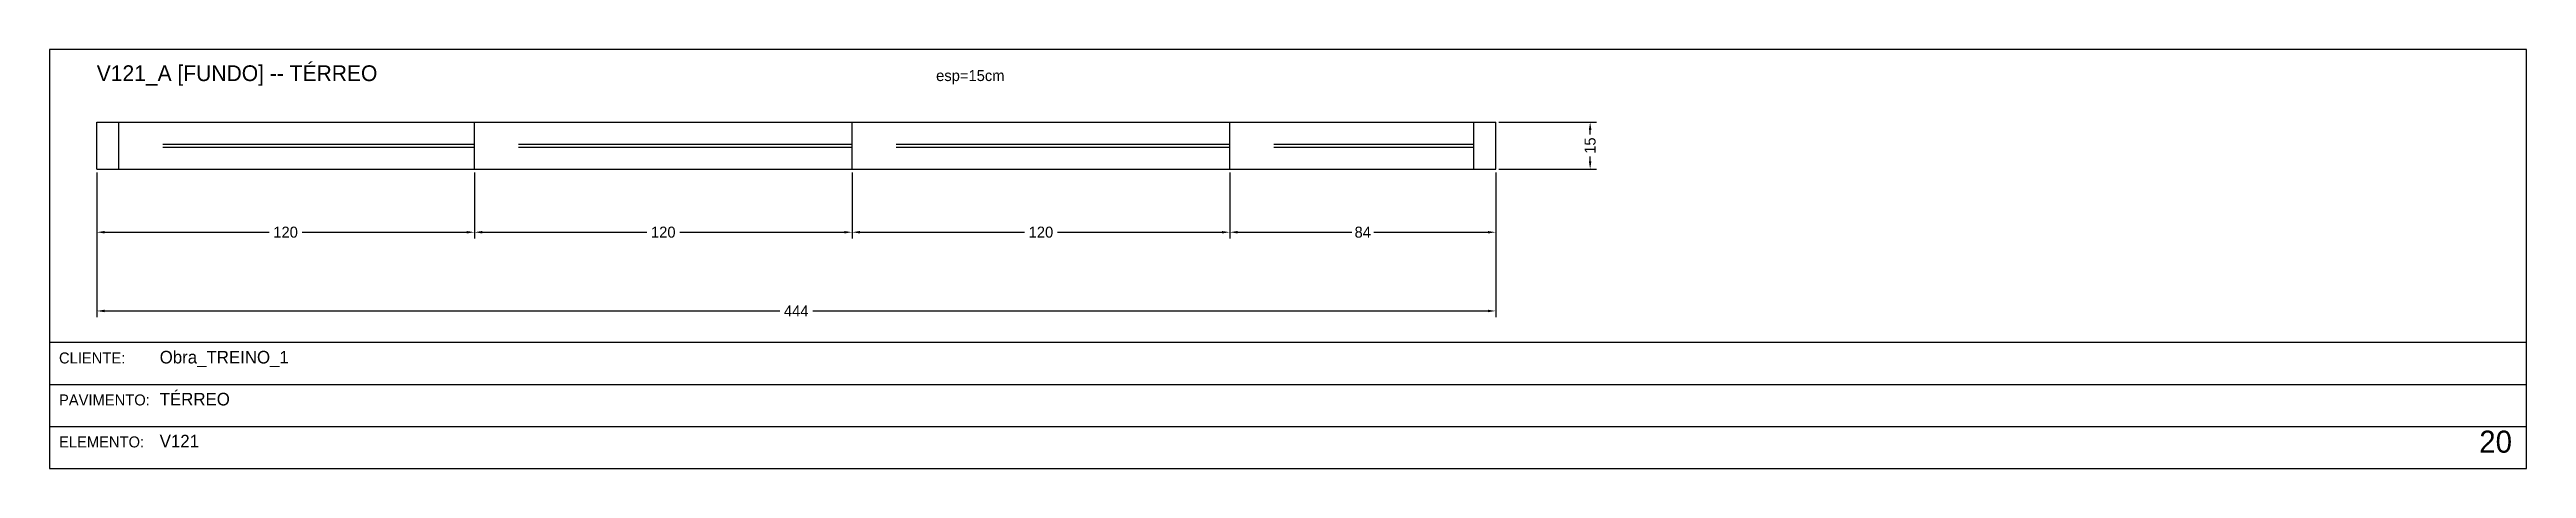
# Model space of a CAD drawing. Header units: metres. Extents: x 0 to 3208, y -1382 to -20.
# Drawn here: x 2421 to 3208, y -765 to -632 of the extents above; entities that cross this region are included whole.
import ezdxf

# ---------------------------------------------------------------- set-up
doc = ezdxf.new("R2010")
doc.units = ezdxf.units.M
for name, color, linetype in [('BORDA_CELULA', 9, 'Continuous'), ('CARIMBO', 9, 'Continuous'), ('COTA', 241, 'Continuous'), ('NOMENCLATURA', 7, 'Continuous'), ('Painéis', 200, 'Continuous'), ('SARR_2.2x7', 40, 'Continuous')]:
    doc.layers.add(name, color=color, linetype=linetype)
doc.dimstyles.new('COTA', dxfattribs={"dimtxt": 3.5, "dimasz": 2.5, "dimexe": 2, "dimexo": 1, "dimgap": 0.9, "dimtad": 1, "dimdec": 0, "dimrnd": 1, "dimcen": 2.5, "dimclrd": 4, "dimclre": 4, "dimclrt": 4, "dimazin": 3, "dimtfac": 1, "dimtmove": 0, "dimatfit": 3})

msp = doc.modelspace()

# ---------------------------------------------------------------- texts
at = {"layer": 'CARIMBO', "color": 9}
for s, p in [('CLIENTE:', (2424, -731.67)), ('PAVIMENTO:', (2424, -745)), ('ELEMENTO:', (2424, -758.33))]:
    msp.add_text(s, height=3.5, dxfattribs=at).set_placement(p)
at = {"layer": 'CARIMBO', "color": 2}
for s, p in [('Obra_TREINO_1', (2456, -731.67)), ('TÉRREO', (2456, -745)), ('V121', (2456, -758.33))]:
    msp.add_text(s, height=4, dxfattribs=at).set_placement(p)
at = {"layer": 'CARIMBO', "color": 3}
msp.add_text('20', height=7, dxfattribs=at).set_placement((3193, -760))
at = {"layer": 'COTA'}
msp.add_text('esp=15cm', height=3.5, dxfattribs=at).set_placement((2702.7, -642))
at = {"layer": 'NOMENCLATURA'}
msp.add_text('V121_A [FUNDO] -- TÉRREO', height=5, dxfattribs=at).set_placement((2436, -642))

# ---------------------------------------------------------------- blocks, each defined once
blk = doc.blocks.new('_CLOSEDFILLED')
at = {"color": 0, "linetype": 'BYBLOCK'}
blk.add_solid([(-1, 0.16), (0, 0), (-1, -0.16)], dxfattribs=at)
blk = doc.blocks.new('*D118')
at = {"color": 4}
for p, q in [((2436, -671), (2436, -692)), ((2556, -671), (2556, -692)), ((2438.5, -690), (2490.75, -690)), ((2501.25, -690), (2553.5, -690))]:
    blk.add_line(p, q, dxfattribs=at)
at = {"layer": 'Defpoints'}
for p in [(2436, -670), (2556, -670), (2436, -690)]:
    blk.add_point(p, dxfattribs=at)
at = {"layer": 'COTA', "color": 4, "xscale": 2.5, "yscale": 2.5, "rotation": 180}
blk.add_blockref('_CLOSEDFILLED', (2436, -690), dxfattribs=at)
at = {"layer": 'COTA', "color": 4, "xscale": 2.5, "yscale": 2.5}
blk.add_blockref('_CLOSEDFILLED', (2556, -690), dxfattribs=at)
at = {"layer": 'COTA', "color": 4, "insert": (2496, -690), "char_height": 3.5, "attachment_point": 5}
blk.add_mtext('120', dxfattribs=at)
blk = doc.blocks.new('*D119')
at = {"color": 4}
for p, q in [((2556, -671), (2556, -692)), ((2676, -671), (2676, -692)), ((2558.5, -690), (2610.75, -690)), ((2621.25, -690), (2673.5, -690))]:
    blk.add_line(p, q, dxfattribs=at)
at = {"layer": 'Defpoints'}
for p in [(2556, -670), (2676, -670), (2556, -690)]:
    blk.add_point(p, dxfattribs=at)
at = {"layer": 'COTA', "color": 4, "xscale": 2.5, "yscale": 2.5, "rotation": 180}
blk.add_blockref('_CLOSEDFILLED', (2556, -690), dxfattribs=at)
at = {"layer": 'COTA', "color": 4, "xscale": 2.5, "yscale": 2.5}
blk.add_blockref('_CLOSEDFILLED', (2676, -690), dxfattribs=at)
at = {"layer": 'COTA', "color": 4, "insert": (2616, -690), "char_height": 3.5, "attachment_point": 5}
blk.add_mtext('120', dxfattribs=at)
blk = doc.blocks.new('*D120')
at = {"color": 4}
for p, q in [((2676, -671), (2676, -692)), ((2796, -671), (2796, -692)), ((2678.5, -690), (2730.75, -690)), ((2741.25, -690), (2793.5, -690))]:
    blk.add_line(p, q, dxfattribs=at)
at = {"layer": 'Defpoints'}
for p in [(2676, -670), (2796, -670), (2676, -690)]:
    blk.add_point(p, dxfattribs=at)
at = {"layer": 'COTA', "color": 4, "xscale": 2.5, "yscale": 2.5, "rotation": 180}
blk.add_blockref('_CLOSEDFILLED', (2676, -690), dxfattribs=at)
at = {"layer": 'COTA', "color": 4, "xscale": 2.5, "yscale": 2.5}
blk.add_blockref('_CLOSEDFILLED', (2796, -690), dxfattribs=at)
at = {"layer": 'COTA', "color": 4, "insert": (2736, -690), "char_height": 3.5, "attachment_point": 5}
blk.add_mtext('120', dxfattribs=at)
blk = doc.blocks.new('*D121')
at = {"color": 4}
for p, q in [((2796, -671), (2796, -692)), ((2880.5, -671), (2880.5, -692)), ((2798.5, -690), (2834.75, -690)), ((2841.75, -690), (2878, -690))]:
    blk.add_line(p, q, dxfattribs=at)
at = {"layer": 'Defpoints'}
for p in [(2796, -670), (2880.5, -670), (2796, -690)]:
    blk.add_point(p, dxfattribs=at)
at = {"layer": 'COTA', "color": 4, "xscale": 2.5, "yscale": 2.5, "rotation": 180}
blk.add_blockref('_CLOSEDFILLED', (2796, -690), dxfattribs=at)
at = {"layer": 'COTA', "color": 4, "xscale": 2.5, "yscale": 2.5}
blk.add_blockref('_CLOSEDFILLED', (2880.5, -690), dxfattribs=at)
at = {"layer": 'COTA', "color": 4, "insert": (2838.25, -690), "char_height": 3.5, "attachment_point": 5}
blk.add_mtext('84', dxfattribs=at)
blk = doc.blocks.new('*D122')
at = {"color": 4}
for p, q in [((2436, -671), (2436, -717)), ((2880.5, -671), (2880.5, -717)), ((2438.5, -715), (2653, -715)), ((2663.5, -715), (2878, -715))]:
    blk.add_line(p, q, dxfattribs=at)
at = {"layer": 'Defpoints'}
for p in [(2436, -670), (2880.5, -670), (2436, -715)]:
    blk.add_point(p, dxfattribs=at)
at = {"layer": 'COTA', "color": 4, "xscale": 2.5, "yscale": 2.5, "rotation": 180}
blk.add_blockref('_CLOSEDFILLED', (2436, -715), dxfattribs=at)
at = {"layer": 'COTA', "color": 4, "xscale": 2.5, "yscale": 2.5}
blk.add_blockref('_CLOSEDFILLED', (2880.5, -715), dxfattribs=at)
at = {"layer": 'COTA', "color": 4, "insert": (2658.25, -715), "char_height": 3.5, "attachment_point": 5}
blk.add_mtext('444', dxfattribs=at)
blk = doc.blocks.new('*D123')
at = {"color": 4}
for p, q in [((2881.5, -655), (2912.5, -655)), ((2910.5, -659), (2910.5, -657.5)), ((2910.5, -667.5), (2910.5, -666)), ((2881.5, -670), (2912.5, -670))]:
    blk.add_line(p, q, dxfattribs=at)
at = {"layer": 'Defpoints'}
for p in [(2880.5, -655), (2880.5, -670), (2910.5, -670)]:
    blk.add_point(p, dxfattribs=at)
at = {"layer": 'COTA', "color": 4, "xscale": 2.5, "yscale": 2.5}
for p, rotation in [((2910.5, -655), 90), ((2910.5, -670), 270)]:
    blk.add_blockref('_CLOSEDFILLED', p, dxfattribs=dict(at, rotation=rotation))
at = {"layer": 'COTA', "color": 4, "insert": (2910.5, -662.5), "char_height": 3.5, "attachment_point": 5, "rotation": 90}
blk.add_mtext('15', dxfattribs=at)

# ---------------------------------------------------------------- dimensions: what is measured, and where the dimension line sits
at = {"layer": 'COTA'}
dim = msp.add_linear_dim(base=(2910.5, -670), p1=(2880.5, -670), p2=(2880.5, -655), angle=90, dimstyle='COTA', dxfattribs=at)
dim.commit()
dim.dimension.update_dxf_attribs({"geometry": '*D123', "text_midpoint": (2910.5, -662.5)})
for base, p1, p2, picture, middle in [((2436, -690), (2436, -670), (2556, -670), '*D118', (2496, -690)), ((2436, -715), (2436, -670), (2880.5, -670), '*D122', (2658.25, -715)), ((2556, -690), (2556, -670), (2676, -670), '*D119', (2616, -690)), ((2676, -690), (2676, -670), (2796, -670), '*D120', (2736, -690)), ((2796, -690), (2796, -670), (2880.5, -670), '*D121', (2838.25, -690))]:
    dim = msp.add_linear_dim(base=base, p1=p1, p2=p2, dimstyle='COTA', dxfattribs=at)
    dim.commit()
    dim.dimension.update_dxf_attribs({"geometry": picture, "text_midpoint": middle})

# ---------------------------------------------------------------- linework, layer by layer
at = {"layer": 'BORDA_CELULA'}
for points in [[(2421, -765), (3208, -765), (3208, -632), (2421, -632)], [(2421, -765), (3208, -765), (3208, -725), (2421, -725)]]:
    msp.add_lwpolyline(points, close=True, dxfattribs=at)
at = {"layer": 'CARIMBO'}
for p, q in [((2421, -738.33), (3208, -738.33)), ((2421, -751.67), (3208, -751.67)), ((2421, -765), (3208, -765))]:
    msp.add_line(p, q, dxfattribs=at)
at = {"layer": 'Painéis'}
for points in [[(2436, -670), (2436, -655)], [(2436, -655), (2556, -655)], [(2556, -655), (2676, -655)], [(2556, -670), (2556, -655)], [(2676, -655), (2796, -655)], [(2676, -670), (2676, -655)], [(2796, -655), (2880.5, -655)], [(2796, -670), (2796, -655)], [(2880.5, -670), (2880.5, -655)], [(2436, -670), (2556, -670)], [(2556, -670), (2676, -670)], [(2676, -670), (2796, -670)], [(2796, -670), (2880.5, -670)]]:
    msp.add_lwpolyline(points, dxfattribs=at)
at = {"layer": 'SARR_2.2x7'}
for points in [[(2443, -670), (2443, -655)], [(2873.5, -670), (2873.5, -655)], [(2457, -662), (2556, -662)], [(2457, -663), (2556, -663)], [(2570, -662), (2676, -662)], [(2570, -663), (2676, -663)], [(2690, -662), (2796, -662)], [(2690, -663), (2796, -663)], [(2810, -662), (2873.5, -662)], [(2810, -663), (2873.5, -663)]]:
    msp.add_lwpolyline(points, dxfattribs=at)

msp.set_redraw_order([(e.dxf.handle, doc.entitydb.next_handle()) for e in msp.query("TEXT MTEXT ATTDEF DIMENSION ARC_DIMENSION")])  # texts and dimensions are drawn at this point

doc.saveas('drawing.dxf')
